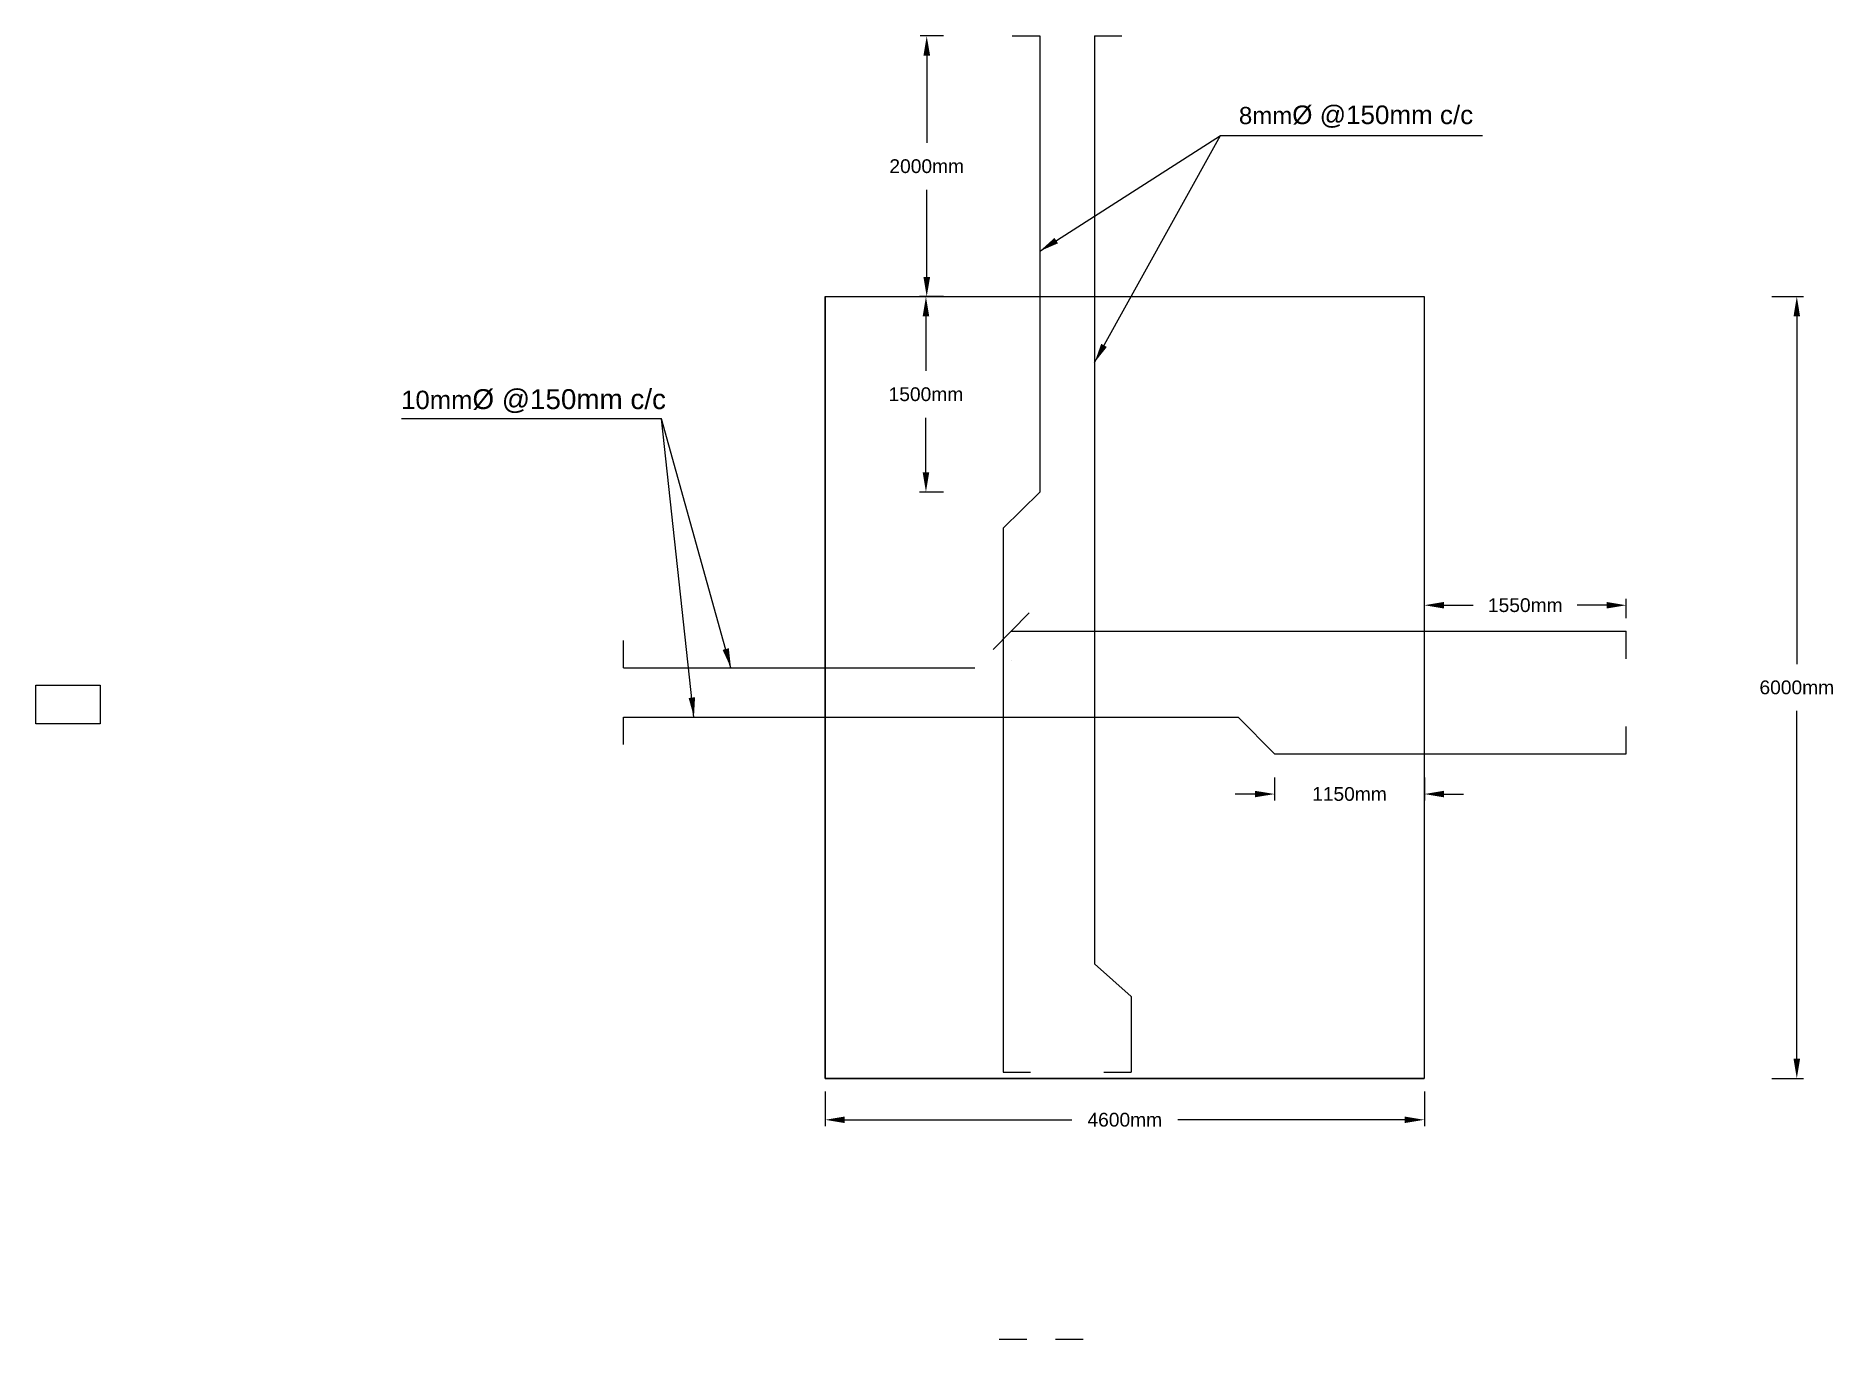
# Model space of a CAD drawing. Header units: metres. Extents: x 3 to 189, y -54 to 67.
# Drawn here: x 53.37 to 67.18, y 37.47 to 47.47 of the extents above; entities that cross this region are included whole.
import ezdxf

# ---------------------------------------------------------------- set-up
doc = ezdxf.new("R2010")
doc.units = ezdxf.units.M
doc.header["$LTSCALE"] = 0.015
doc.header["$MEASUREMENT"] = 0
doc.styles.get("Standard").update_dxf_attribs({"font": 'arial.ttf'})
doc.dimstyles.get("Standard").update_dxf_attribs({"dimscale": 1.005, "dimtxt": 0.105, "dimasz": 0.15, "dimexe": 0.05, "dimexo": 0.1, "dimgap": 0.125, "dimtad": 0, "dimtih": 1, "dimtoh": 1, "dimdec": 4, "dimzin": 0, "dimdsep": 46, "dimtxsty": 'Standard', "dimcen": 0.115, "dimadec": 3, "dimazin": 0, "dimtfac": 1, "dimtdec": 4, "dimtofl": 0, "dimtmove": 0, "dimatfit": 3, "dimfxl": 1, "dimfxlon": 1, "dimtolj": 1, "dimtzin": 0, "dimarcsym": 0})

msp = doc.modelspace()

# ---------------------------------------------------------------- texts
at = {"linetype": 'Continuous', "attachment_point": 1}
for s, width, gutter_width, insert, char_height in [('8mm{\\H1.08333x;Ø @150mm c/c}', 2.3598273, 0.65945, (62.60327, 46.93833), 0.1318896), ('10mm{\\H1.08333x;Ø @150mm c/c}', 2.5232685, 0.70512, (56.17092, 44.76115), 0.1410243)]:
    msp.add_mtext_dynamic_manual_height_columns(s, width=width, gutter_width=gutter_width, heights=[0], dxfattribs=dict(at, insert=insert, char_height=char_height))

# ---------------------------------------------------------------- blocks, each defined once
blk = doc.blocks.new('*D48')
at = {"color": 0, "linetype": 'Continuous', "lineweight": -2, "transparency": 16777216}
for p, q in [((66.694, 45.472), (66.938, 45.472)), ((66.887, 45.321), (66.887, 42.651)), ((66.887, 39.622), (66.887, 42.292)), ((66.694, 39.472), (66.938, 39.472))]:
    blk.add_line(p, q, dxfattribs=at)
at = {"color": 0, "linetype": 'Continuous', "transparency": 16777216}
for points in [[(66.862, 45.321), (66.912, 45.321), (66.887, 45.472)], [(66.862, 39.622), (66.912, 39.622), (66.887, 39.472)]]:
    blk.add_solid(points, dxfattribs=at)
at = {"layer": 'Defpoints', "color": 0, "linetype": 'Continuous', "transparency": 16777216}
for p in [(66.593, 45.472), (66.593, 39.472), (66.887, 39.472)]:
    blk.add_point(p, dxfattribs=at)
at = {"color": 0, "linetype": 'Continuous', "transparency": 16777216, "insert": (66.887, 42.472), "char_height": 0.1055, "attachment_point": 5}
blk.add_mtext('\\A1;6000mm', dxfattribs=at)
blk = doc.blocks.new('*D49')
at = {"color": 0, "linetype": 'Continuous', "lineweight": -2, "transparency": 16777216}
for p, q in [((59.427, 39.371), (59.427, 39.104)), ((64.027, 39.371), (64.027, 39.104)), ((59.577, 39.154), (61.32, 39.154)), ((63.876, 39.154), (62.133, 39.154))]:
    blk.add_line(p, q, dxfattribs=at)
at = {"color": 0, "linetype": 'Continuous', "transparency": 16777216}
for points in [[(59.577, 39.179), (59.577, 39.129), (59.427, 39.154)], [(63.876, 39.179), (63.876, 39.129), (64.027, 39.154)]]:
    blk.add_solid(points, dxfattribs=at)
at = {"layer": 'Defpoints', "color": 0, "linetype": 'Continuous', "transparency": 16777216}
for p in [(59.427, 39.472), (64.027, 39.472), (64.027, 39.154)]:
    blk.add_point(p, dxfattribs=at)
at = {"color": 0, "linetype": 'Continuous', "transparency": 16777216, "insert": (61.727, 39.154), "char_height": 0.1055, "attachment_point": 5}
blk.add_mtext('\\A1;4600mm', dxfattribs=at)
blk = doc.blocks.new('*D50')
at = {"color": 0, "linetype": 'Continuous', "lineweight": -2, "transparency": 16777216}
for p, q in [((64.027, 43.004), (64.027, 43.153)), ((64.177, 43.103), (64.402, 43.103)), ((65.426, 43.103), (65.201, 43.103)), ((65.577, 43.004), (65.577, 43.153))]:
    blk.add_line(p, q, dxfattribs=at)
at = {"color": 0, "linetype": 'Continuous', "transparency": 16777216}
for points in [[(64.177, 43.128), (64.177, 43.078), (64.027, 43.103)], [(65.426, 43.128), (65.426, 43.078), (65.577, 43.103)]]:
    blk.add_solid(points, dxfattribs=at)
at = {"layer": 'Defpoints', "color": 0, "linetype": 'Continuous', "transparency": 16777216}
for p in [(65.577, 43.103), (64.027, 42.904), (65.577, 42.904)]:
    blk.add_point(p, dxfattribs=at)
at = {"color": 0, "linetype": 'Continuous', "transparency": 16777216, "insert": (64.802, 43.103), "char_height": 0.1055, "attachment_point": 5}
blk.add_mtext('\\A1;1550mm', dxfattribs=at)
blk = doc.blocks.new('*D52')
at = {"color": 0, "linetype": 'Continuous', "lineweight": -2, "transparency": 16777216}
for p, q in [((62.877, 41.78), (62.877, 41.604)), ((64.027, 41.78), (64.027, 41.604)), ((62.726, 41.654), (62.575, 41.654)), ((64.177, 41.654), (64.328, 41.654))]:
    blk.add_line(p, q, dxfattribs=at)
at = {"color": 0, "linetype": 'Continuous', "transparency": 16777216}
for points in [[(62.726, 41.679), (62.726, 41.629), (62.877, 41.654)], [(64.177, 41.679), (64.177, 41.629), (64.027, 41.654)]]:
    blk.add_solid(points, dxfattribs=at)
at = {"layer": 'Defpoints', "color": 0, "linetype": 'Continuous', "transparency": 16777216}
for p in [(62.877, 41.88), (64.027, 41.88), (64.027, 41.654)]:
    blk.add_point(p, dxfattribs=at)
at = {"color": 0, "linetype": 'Continuous', "transparency": 16777216, "insert": (63.452, 41.654), "char_height": 0.1055, "attachment_point": 5}
blk.add_mtext('\\A1;1150mm', dxfattribs=at)
blk = doc.blocks.new('*D53')
at = {"color": 0, "linetype": 'Continuous', "lineweight": -2, "transparency": 16777216}
for p, q in [((60.335, 45.472), (60.15, 45.472)), ((60.2, 45.321), (60.2, 44.901)), ((60.2, 44.122), (60.2, 44.542)), ((60.335, 43.972), (60.15, 43.972))]:
    blk.add_line(p, q, dxfattribs=at)
at = {"color": 0, "linetype": 'Continuous', "transparency": 16777216}
for points in [[(60.175, 45.321), (60.225, 45.321), (60.2, 45.472)], [(60.175, 44.122), (60.225, 44.122), (60.2, 43.972)]]:
    blk.add_solid(points, dxfattribs=at)
at = {"layer": 'Defpoints', "color": 0, "linetype": 'Continuous', "transparency": 16777216}
for p in [(60.436, 45.472), (60.2, 43.972), (60.436, 43.972)]:
    blk.add_point(p, dxfattribs=at)
at = {"color": 0, "linetype": 'Continuous', "transparency": 16777216, "insert": (60.2, 44.722), "char_height": 0.1055, "attachment_point": 5}
blk.add_mtext('\\A1;1500mm', dxfattribs=at)
blk = doc.blocks.new('*D54')
at = {"color": 0, "linetype": 'Continuous', "lineweight": -2, "transparency": 16777216}
for p, q in [((60.335, 47.472), (60.156, 47.472)), ((60.206, 47.321), (60.206, 46.651)), ((60.206, 45.622), (60.206, 46.292)), ((60.335, 45.472), (60.156, 45.472))]:
    blk.add_line(p, q, dxfattribs=at)
at = {"color": 0, "linetype": 'Continuous', "transparency": 16777216}
for points in [[(60.181, 47.321), (60.232, 47.321), (60.206, 47.472)], [(60.181, 45.622), (60.232, 45.622), (60.206, 45.472)]]:
    blk.add_solid(points, dxfattribs=at)
at = {"layer": 'Defpoints', "color": 0, "linetype": 'Continuous', "transparency": 16777216}
for p in [(60.206, 47.472), (60.436, 47.472), (60.436, 45.472)]:
    blk.add_point(p, dxfattribs=at)
at = {"color": 0, "linetype": 'Continuous', "transparency": 16777216, "insert": (60.206, 46.472), "char_height": 0.1055, "width": 0.27167, "attachment_point": 5}
blk.add_mtext('\\A1;2000mm', dxfattribs=at)

# ---------------------------------------------------------------- dimensions: what is measured, and where the dimension line sits
at = {"linetype": 'Continuous'}
for base, p1, p2, text, picture, middle in [((60.2064, 47.47174), (60.43561, 45.47174), (60.43561, 47.47174), '2000mm', '*D54', (60.2064, 46.47174)), ((60.19989, 43.97174), (60.43561, 45.47174), (60.43561, 43.97174), '1500mm', '*D53', (60.19989, 44.72174)), ((66.88733, 39.47174), (66.59301, 45.47174), (66.59301, 39.47174), '6000mm', '*D48', (66.88733, 42.47174))]:
    dim = msp.add_linear_dim(base=base, p1=p1, p2=p2, angle=90, text=text, dimstyle='Standard', override={"dimpost": 'm'}, dxfattribs=at)
    dim.commit()
    dim.dimension.update_dxf_attribs({"geometry": picture, "text_midpoint": middle})
for base, p1, p2, text, picture, middle in [((65.57661, 43.10314), (64.02661, 42.90356), (65.57661, 42.90356), '1550mm', '*D50', (64.80161, 43.10314)), ((64.02661, 41.65409), (62.87661, 41.88013), (64.02661, 41.88013), '1150mm', '*D52', (63.45161, 41.65409)), ((64.02661, 39.15376), (59.42661, 39.47174), (64.02661, 39.47174), '4600mm', '*D49', (61.72661, 39.15376))]:
    dim = msp.add_linear_dim(base=base, p1=p1, p2=p2, text=text, dimstyle='Standard', override={"dimpost": 'm'}, dxfattribs=at)
    dim.commit()
    dim.dimension.update_dxf_attribs({"geometry": picture, "text_midpoint": middle})

# ---------------------------------------------------------------- linework, layer by layer
at = {"linetype": 'Continuous'}
for p, q in [((60.86272, 47.47174), (61.07377, 47.47174)), ((61.07377, 47.47174), (61.07377, 43.97174)), ((61.49443, 47.47174), (61.49443, 40.34974)), ((61.49443, 47.47174), (61.70548, 47.47174)), ((59.42661, 45.47174), (64.02661, 45.47174)), ((59.42661, 45.47174), (59.42661, 39.47174)), ((64.02661, 45.47174), (64.02661, 39.47174)), ((61.07377, 43.97174), (60.7921, 43.69366)), ((60.7921, 43.69366), (60.7921, 39.51941)), ((60.71561, 42.76256), (60.99361, 43.04456)), ((57.87661, 42.62156), (57.87661, 42.83256)), ((60.85461, 42.90356), (65.57661, 42.90356)), ((65.57661, 42.69256), (65.57661, 42.90356)), ((57.87661, 42.62156), (60.57661, 42.62156)), ((60.85461, 42.68156), (60.85461, 42.68156)), ((57.87661, 42.2442), (62.59861, 42.2442)), ((57.87661, 42.0332), (57.87661, 42.2442)), ((62.59861, 42.2442), (62.87661, 41.9622)), ((65.57661, 41.9622), (65.57661, 42.1732)), ((62.87661, 41.9622), (65.57661, 41.9622)), ((61.49443, 40.34974), (61.77643, 40.09985)), ((61.77643, 40.09985), (61.77629, 39.51941)), ((60.7921, 39.51941), (61.00315, 39.51941)), ((61.56524, 39.51941), (61.77629, 39.51941)), ((59.42661, 39.47174), (64.02661, 39.47174)), ((60.76249, 37.47174), (60.97353, 37.47174)), ((61.19562, 37.47174), (61.40666, 37.47174))]:
    msp.add_line(p, q, dxfattribs=at)
for points in [[(59.42661, 45.47174), (64.02661, 45.47174), (64.02661, 39.47174), (59.42661, 39.47174)], [(53.36651, 42.48924), (53.85851, 42.48924), (53.85851, 42.19224), (53.36651, 42.19224)]]:
    msp.add_lwpolyline(points, close=True, dxfattribs=at)

msp.set_redraw_order([(e.dxf.handle, doc.entitydb.next_handle()) for e in msp.query("TEXT MTEXT ATTDEF DIMENSION ARC_DIMENSION")])  # texts and dimensions are drawn at this point

# ---------------------------------------------------------------- leaders
for points in [[(61.07377, 45.82026), (62.46114, 46.70853)], [(61.49443, 44.96551), (62.46114, 46.70853), (64.47369, 46.70853)], [(58.70317, 42.62156), (58.16981, 44.53421), (56.1725, 44.53421)], [(58.41882, 42.2442), (58.16981, 44.53421)]]:
    msp.add_leader(points, dimstyle='Standard', override={"dimgap": 0.125, "dimtad": 0}, dxfattribs=at)

doc.saveas('drawing.dxf')
